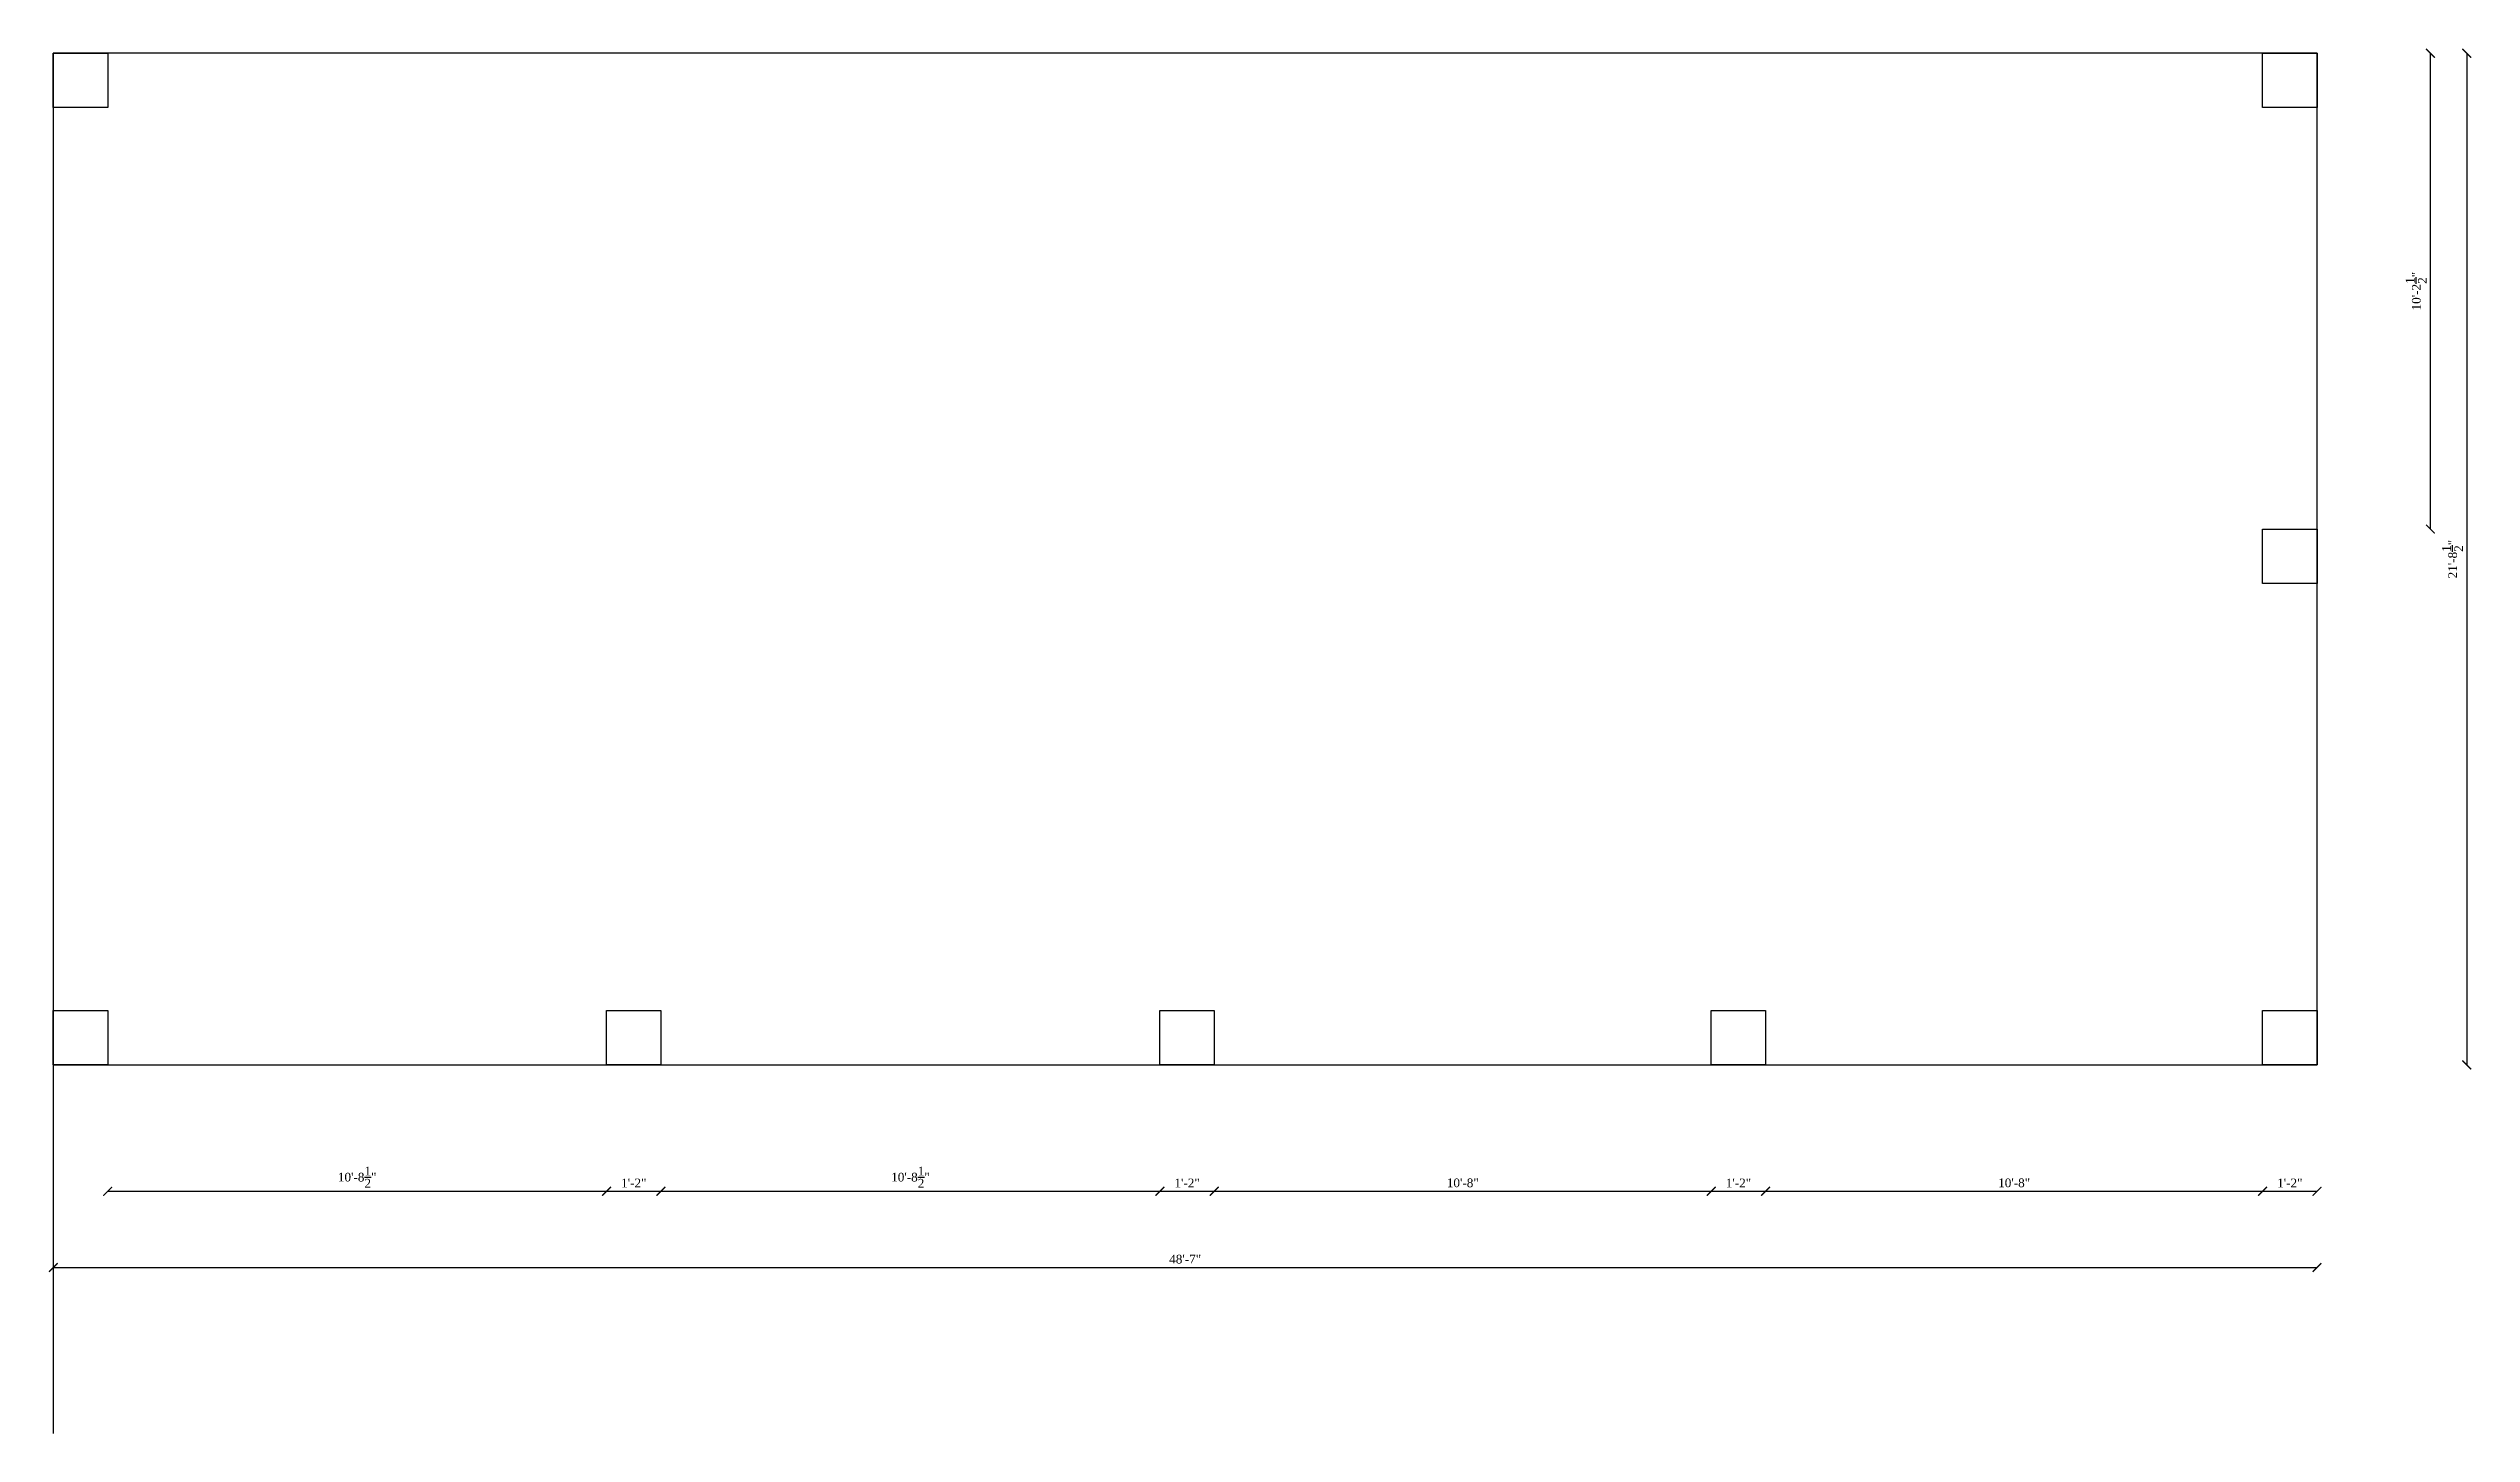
# Model space of a CAD drawing. Header units: inches. Extents: x 62191 to 65120, y -5328 to -3702.
# Drawn here: x 62814 to 63438, y -4428 to -4071 of the extents above; entities that cross this region are included whole.
import ezdxf

# ---------------------------------------------------------------- set-up
doc = ezdxf.new("R2010")
doc.units = ezdxf.units.IN
doc.header["$MEASUREMENT"] = 0
doc.layers.add('ELEVATION', color=6, linetype='Continuous', lineweight=30)
doc.styles.get("Standard").update_dxf_attribs({"font": 'times.ttf'})
doc.dimstyles.get("Standard").update_dxf_attribs({"dimtxt": 2.25, "dimasz": 2.25, "dimexe": 0.18, "dimexo": 0.0625, "dimgap": 1, "dimtad": 1, "dimdec": 1, "dimzin": 0, "dimdsep": 46, "dimlunit": 4, "dimtxsty": 'Standard', "dimblk": 'ARCHTICK', "dimcen": 0.09, "dimse1": 1, "dimse2": 1, "dimadec": 0, "dimazin": 0, "dimtfac": 1, "dimtdec": 1, "dimtofl": 0, "dimtmove": 0, "dimatfit": 3, "dimldrblk": 'ARCHTICK', "dimfxl": 1, "dimtolj": 1, "dimtzin": 0, "dimarcsym": 0})

msp = doc.modelspace()

# ---------------------------------------------------------------- blocks, each defined once
blk = doc.blocks.new('_ArchTick')
at = {"color": 0, "linetype": 'ByBlock', "const_width": 0.15}
blk.add_lwpolyline([(-0.5, -0.5), (0.5, 0.5)], dxfattribs=at)
blk = doc.blocks.new('*D673')
at = {"layer": 'Defpoints', "color": 0, "transparency": 16777216}
for p in [(62829.22, -4332.74), (62957.72, -4332.74), (62957.72, -4365.26)]:
    blk.add_point(p, dxfattribs=at)
at = {"layer": 'ELEVATION', "color": 0, "lineweight": -2, "transparency": 16777216}
blk.add_line((62829.22, -4365.26), (62957.72, -4365.26), dxfattribs=at)
at = {"layer": 'ELEVATION', "color": 0, "lineweight": -2, "transparency": 16777216, "xscale": 2.25, "yscale": 2.25, "zscale": 2.25, "rotation": 180}
blk.add_blockref('_ArchTick', (62829.22, -4365.26), dxfattribs=at)
at = {"layer": 'ELEVATION', "color": 0, "lineweight": -2, "transparency": 16777216, "xscale": 2.25, "yscale": 2.25, "zscale": 2.25}
blk.add_blockref('_ArchTick', (62957.72, -4365.26), dxfattribs=at)
at = {"layer": 'ELEVATION', "color": 0, "transparency": 16777216, "insert": (62893.47, -4361.62), "char_height": 2.25, "attachment_point": 5}
blk.add_mtext('\\A1;10\'-8{\\H1x;\\S1/2;}"', dxfattribs=at)
blk = doc.blocks.new('*D674')
at = {"layer": 'Defpoints', "color": 0, "transparency": 16777216}
for p in [(62957.72, -4332.74), (62971.72, -4332.74), (62971.72, -4365.26)]:
    blk.add_point(p, dxfattribs=at)
at = {"layer": 'ELEVATION', "color": 0, "lineweight": -2, "transparency": 16777216}
blk.add_line((62957.72, -4365.26), (62971.72, -4365.26), dxfattribs=at)
at = {"layer": 'ELEVATION', "color": 0, "lineweight": -2, "transparency": 16777216, "xscale": 2.25, "yscale": 2.25, "zscale": 2.25, "rotation": 180}
blk.add_blockref('_ArchTick', (62957.72, -4365.26), dxfattribs=at)
at = {"layer": 'ELEVATION', "color": 0, "lineweight": -2, "transparency": 16777216, "xscale": 2.25, "yscale": 2.25, "zscale": 2.25}
blk.add_blockref('_ArchTick', (62971.72, -4365.26), dxfattribs=at)
at = {"layer": 'ELEVATION', "color": 0, "transparency": 16777216, "insert": (62964.72, -4363.13), "char_height": 2.25, "attachment_point": 5}
blk.add_mtext('\\A1;1\'-2"', dxfattribs=at)
blk = doc.blocks.new('*D675')
at = {"layer": 'Defpoints', "color": 0, "transparency": 16777216}
for p in [(62971.72, -4332.74), (63100.22, -4332.74), (63100.22, -4365.26)]:
    blk.add_point(p, dxfattribs=at)
at = {"layer": 'ELEVATION', "color": 0, "lineweight": -2, "transparency": 16777216}
blk.add_line((62971.72, -4365.26), (63100.22, -4365.26), dxfattribs=at)
at = {"layer": 'ELEVATION', "color": 0, "lineweight": -2, "transparency": 16777216, "xscale": 2.25, "yscale": 2.25, "zscale": 2.25, "rotation": 180}
blk.add_blockref('_ArchTick', (62971.72, -4365.26), dxfattribs=at)
at = {"layer": 'ELEVATION', "color": 0, "lineweight": -2, "transparency": 16777216, "xscale": 2.25, "yscale": 2.25, "zscale": 2.25}
blk.add_blockref('_ArchTick', (63100.22, -4365.26), dxfattribs=at)
at = {"layer": 'ELEVATION', "color": 0, "transparency": 16777216, "insert": (63035.97, -4361.62), "char_height": 2.25, "attachment_point": 5}
blk.add_mtext('\\A1;10\'-8{\\H1x;\\S1/2;}"', dxfattribs=at)
blk = doc.blocks.new('*D676')
at = {"layer": 'Defpoints', "color": 0, "transparency": 16777216}
for p in [(63100.22, -4332.74), (63114.22, -4332.74), (63114.22, -4365.26)]:
    blk.add_point(p, dxfattribs=at)
at = {"layer": 'ELEVATION', "color": 0, "lineweight": -2, "transparency": 16777216}
blk.add_line((63100.22, -4365.26), (63114.22, -4365.26), dxfattribs=at)
at = {"layer": 'ELEVATION', "color": 0, "lineweight": -2, "transparency": 16777216, "xscale": 2.25, "yscale": 2.25, "zscale": 2.25, "rotation": 180}
blk.add_blockref('_ArchTick', (63100.22, -4365.26), dxfattribs=at)
at = {"layer": 'ELEVATION', "color": 0, "lineweight": -2, "transparency": 16777216, "xscale": 2.25, "yscale": 2.25, "zscale": 2.25}
blk.add_blockref('_ArchTick', (63114.22, -4365.26), dxfattribs=at)
at = {"layer": 'ELEVATION', "color": 0, "transparency": 16777216, "insert": (63107.22, -4363.13), "char_height": 2.25, "attachment_point": 5}
blk.add_mtext('\\A1;1\'-2"', dxfattribs=at)
blk = doc.blocks.new('*D677')
at = {"layer": 'Defpoints', "color": 0, "transparency": 16777216}
for p in [(63114.22, -4332.74), (63242.22, -4332.74), (63242.22, -4365.26)]:
    blk.add_point(p, dxfattribs=at)
at = {"layer": 'ELEVATION', "color": 0, "lineweight": -2, "transparency": 16777216}
blk.add_line((63114.22, -4365.26), (63242.22, -4365.26), dxfattribs=at)
at = {"layer": 'ELEVATION', "color": 0, "lineweight": -2, "transparency": 16777216, "xscale": 2.25, "yscale": 2.25, "zscale": 2.25, "rotation": 180}
blk.add_blockref('_ArchTick', (63114.22, -4365.26), dxfattribs=at)
at = {"layer": 'ELEVATION', "color": 0, "lineweight": -2, "transparency": 16777216, "xscale": 2.25, "yscale": 2.25, "zscale": 2.25}
blk.add_blockref('_ArchTick', (63242.22, -4365.26), dxfattribs=at)
at = {"layer": 'ELEVATION', "color": 0, "transparency": 16777216, "insert": (63178.22, -4363.11), "char_height": 2.25, "attachment_point": 5}
blk.add_mtext('\\A1;10\'-8"', dxfattribs=at)
blk = doc.blocks.new('*D678')
at = {"layer": 'Defpoints', "color": 0, "transparency": 16777216}
for p in [(63242.22, -4332.74), (63256.22, -4332.74), (63256.22, -4365.26)]:
    blk.add_point(p, dxfattribs=at)
at = {"layer": 'ELEVATION', "color": 0, "lineweight": -2, "transparency": 16777216}
blk.add_line((63242.22, -4365.26), (63256.22, -4365.26), dxfattribs=at)
at = {"layer": 'ELEVATION', "color": 0, "lineweight": -2, "transparency": 16777216, "xscale": 2.25, "yscale": 2.25, "zscale": 2.25, "rotation": 180}
blk.add_blockref('_ArchTick', (63242.22, -4365.26), dxfattribs=at)
at = {"layer": 'ELEVATION', "color": 0, "lineweight": -2, "transparency": 16777216, "xscale": 2.25, "yscale": 2.25, "zscale": 2.25}
blk.add_blockref('_ArchTick', (63256.22, -4365.26), dxfattribs=at)
at = {"layer": 'ELEVATION', "color": 0, "transparency": 16777216, "insert": (63249.22, -4363.13), "char_height": 2.25, "attachment_point": 5}
blk.add_mtext('\\A1;1\'-2"', dxfattribs=at)
blk = doc.blocks.new('*D679')
at = {"layer": 'Defpoints', "color": 0, "transparency": 16777216}
for p in [(63256.22, -4332.74), (63384.22, -4332.74), (63384.22, -4365.26)]:
    blk.add_point(p, dxfattribs=at)
at = {"layer": 'ELEVATION', "color": 0, "lineweight": -2, "transparency": 16777216}
blk.add_line((63256.22, -4365.26), (63384.22, -4365.26), dxfattribs=at)
at = {"layer": 'ELEVATION', "color": 0, "lineweight": -2, "transparency": 16777216, "xscale": 2.25, "yscale": 2.25, "zscale": 2.25, "rotation": 180}
blk.add_blockref('_ArchTick', (63256.22, -4365.26), dxfattribs=at)
at = {"layer": 'ELEVATION', "color": 0, "lineweight": -2, "transparency": 16777216, "xscale": 2.25, "yscale": 2.25, "zscale": 2.25}
blk.add_blockref('_ArchTick', (63384.22, -4365.26), dxfattribs=at)
at = {"layer": 'ELEVATION', "color": 0, "transparency": 16777216, "insert": (63320.22, -4363.11), "char_height": 2.25, "attachment_point": 5}
blk.add_mtext('\\A1;10\'-8"', dxfattribs=at)
blk = doc.blocks.new('*D680')
at = {"layer": 'Defpoints', "color": 0, "transparency": 16777216}
for p in [(63384.22, -4332.74), (63398.22, -4332.74), (63398.22, -4365.26)]:
    blk.add_point(p, dxfattribs=at)
at = {"layer": 'ELEVATION', "color": 0, "lineweight": -2, "transparency": 16777216}
blk.add_line((63384.22, -4365.26), (63398.22, -4365.26), dxfattribs=at)
at = {"layer": 'ELEVATION', "color": 0, "lineweight": -2, "transparency": 16777216, "xscale": 2.25, "yscale": 2.25, "zscale": 2.25, "rotation": 180}
blk.add_blockref('_ArchTick', (63384.22, -4365.26), dxfattribs=at)
at = {"layer": 'ELEVATION', "color": 0, "lineweight": -2, "transparency": 16777216, "xscale": 2.25, "yscale": 2.25, "zscale": 2.25}
blk.add_blockref('_ArchTick', (63398.22, -4365.26), dxfattribs=at)
at = {"layer": 'ELEVATION', "color": 0, "transparency": 16777216, "insert": (63391.22, -4363.13), "char_height": 2.25, "attachment_point": 5}
blk.add_mtext('\\A1;1\'-2"', dxfattribs=at)
blk = doc.blocks.new('*D681')
at = {"layer": 'Defpoints', "color": 0, "transparency": 16777216}
for p in [(62815.22, -4332.74), (63398.22, -4332.74), (63398.22, -4384.9)]:
    blk.add_point(p, dxfattribs=at)
at = {"layer": 'ELEVATION', "color": 0, "lineweight": -2, "transparency": 16777216}
blk.add_line((62815.22, -4384.9), (63398.22, -4384.9), dxfattribs=at)
at = {"layer": 'ELEVATION', "color": 0, "lineweight": -2, "transparency": 16777216, "xscale": 2.25, "yscale": 2.25, "zscale": 2.25, "rotation": 180}
blk.add_blockref('_ArchTick', (62815.22, -4384.9), dxfattribs=at)
at = {"layer": 'ELEVATION', "color": 0, "lineweight": -2, "transparency": 16777216, "xscale": 2.25, "yscale": 2.25, "zscale": 2.25}
blk.add_blockref('_ArchTick', (63398.22, -4384.9), dxfattribs=at)
at = {"layer": 'ELEVATION', "color": 0, "transparency": 16777216, "insert": (63106.72, -4382.75), "char_height": 2.25, "attachment_point": 5}
blk.add_mtext('\\A1;48\'-7"', dxfattribs=at)
blk = doc.blocks.new('*D684')
at = {"layer": 'Defpoints', "color": 0, "transparency": 16777216}
for p in [(63398.22, -4072.24), (63427.43, -4072.24), (63398.22, -4194.74)]:
    blk.add_point(p, dxfattribs=at)
at = {"layer": 'ELEVATION', "color": 0, "lineweight": -2, "transparency": 16777216}
blk.add_line((63427.43, -4194.74), (63427.43, -4072.24), dxfattribs=at)
at = {"layer": 'ELEVATION', "color": 0, "lineweight": -2, "transparency": 16777216, "xscale": 2.25, "yscale": 2.25, "zscale": 2.25}
for p, rotation in [((63427.43, -4072.24), 90), ((63427.43, -4194.74), 270)]:
    blk.add_blockref('_ArchTick', p, dxfattribs=dict(at, rotation=rotation))
at = {"layer": 'ELEVATION', "color": 0, "transparency": 16777216, "insert": (63423.79, -4133.49), "char_height": 2.25, "attachment_point": 5, "rotation": 90}
blk.add_mtext('\\A1;10\'-2{\\H1x;\\S1/2;}"', dxfattribs=at)
blk = doc.blocks.new('*D685')
at = {"layer": 'Defpoints', "color": 0, "transparency": 16777216}
for p in [(63398.22, -4072.24), (63398.22, -4332.74), (63436.78, -4332.74)]:
    blk.add_point(p, dxfattribs=at)
at = {"layer": 'ELEVATION', "color": 0, "lineweight": -2, "transparency": 16777216}
blk.add_line((63436.78, -4072.24), (63436.78, -4332.74), dxfattribs=at)
at = {"layer": 'ELEVATION', "color": 0, "lineweight": -2, "transparency": 16777216, "xscale": 2.25, "yscale": 2.25, "zscale": 2.25}
for p, rotation in [((63436.78, -4072.24), 90), ((63436.78, -4332.74), 270)]:
    blk.add_blockref('_ArchTick', p, dxfattribs=dict(at, rotation=rotation))
at = {"layer": 'ELEVATION', "color": 0, "transparency": 16777216, "insert": (63433.14, -4202.49), "char_height": 2.25, "attachment_point": 5, "rotation": 90}
blk.add_mtext('\\A1;21\'-8{\\H1x;\\S1/2;}"', dxfattribs=at)

# ---------------------------------------------------------------- dimensions: what is measured, and where the dimension line sits
at = {"layer": 'ELEVATION'}
for base, p1, p2, picture, middle in [((63427.43, -4072.24), (63398.22, -4194.74), (63398.22, -4072.24), '*D684', (63423.79, -4133.49)), ((63436.78, -4332.74), (63398.22, -4072.24), (63398.22, -4332.74), '*D685', (63433.14, -4202.49))]:
    dim = msp.add_linear_dim(base=base, p1=p1, p2=p2, angle=90, dimstyle='Standard', dxfattribs=at)
    dim.commit()
    dim.dimension.update_dxf_attribs({"geometry": picture, "text_midpoint": middle})
for base, p1, p2, picture, middle in [((63398.22, -4384.9), (62815.22, -4332.74), (63398.22, -4332.74), '*D681', (63106.72, -4382.75)), ((62957.72, -4365.26), (62829.22, -4332.74), (62957.72, -4332.74), '*D673', (62893.47, -4361.62))]:
    dim = msp.add_linear_dim(base=base, p1=p1, p2=p2, dimstyle='Standard', dxfattribs=at)
    dim.commit()
    dim.dimension.update_dxf_attribs({"geometry": picture, "text_midpoint": middle})
for base, p1, p2, picture, middle in [((62971.72, -4365.26), (62957.72, -4332.74), (62971.72, -4332.74), '*D674', (62964.72, -4363.13)), ((63100.22, -4365.26), (62971.72, -4332.74), (63100.22, -4332.74), '*D675', (63035.97, -4361.62)), ((63114.22, -4365.26), (63100.22, -4332.74), (63114.22, -4332.74), '*D676', (63107.22, -4363.13)), ((63242.22, -4365.26), (63114.22, -4332.74), (63242.22, -4332.74), '*D677', (63178.22, -4363.11)), ((63256.22, -4365.26), (63242.22, -4332.74), (63256.22, -4332.74), '*D678', (63249.22, -4363.13)), ((63384.22, -4365.26), (63256.22, -4332.74), (63384.22, -4332.74), '*D679', (63320.22, -4363.11)), ((63398.22, -4365.26), (63384.22, -4332.74), (63398.22, -4332.74), '*D680', (63391.22, -4363.13))]:
    dim = msp.add_linear_dim(base=base, p1=p1, p2=p2, dimstyle='Standard', override={"dimtmove": 1}, dxfattribs=at)
    dim.commit()
    dim.dimension.update_dxf_attribs({"geometry": picture, "text_midpoint": middle})

# ---------------------------------------------------------------- linework, layer by layer
at = {"layer": 'ELEVATION'}
for p, q in [((63398.22, -4072.24), (62815.22, -4072.24)), ((62815.22, -4072.24), (62815.22, -4332.74)), ((63398.22, -4194.74), (63398.22, -4072.24)), ((63398.22, -4332.74), (63398.22, -4194.74)), ((62815.22, -4332.74), (62957.72, -4332.74)), ((62815.22, -4332.74), (62815.22, -4427.64)), ((62957.72, -4332.74), (63114.22, -4332.74)), ((63114.22, -4332.74), (63256.22, -4332.74)), ((63256.22, -4332.74), (63398.22, -4332.74))]:
    msp.add_line(p, q, dxfattribs=at)
for points in [[(62815.22, -4072.24), (62829.22, -4072.24), (62829.22, -4086.24), (62815.22, -4086.24)], [(63384.22, -4072.24), (63398.22, -4072.24), (63398.22, -4086.24), (63384.22, -4086.24)], [(63384.22, -4194.74), (63398.22, -4194.74), (63398.22, -4208.74), (63384.22, -4208.74)], [(62815.22, -4318.74), (62829.22, -4318.74), (62829.22, -4332.74), (62815.22, -4332.74)], [(62957.72, -4318.74), (62971.72, -4318.74), (62971.72, -4332.74), (62957.72, -4332.74)], [(63100.22, -4318.74), (63114.22, -4318.74), (63114.22, -4332.74), (63100.22, -4332.74)], [(63242.22, -4318.74), (63256.22, -4318.74), (63256.22, -4332.74), (63242.22, -4332.74)], [(63384.22, -4318.74), (63398.22, -4318.74), (63398.22, -4332.74), (63384.22, -4332.74)]]:
    msp.add_lwpolyline(points, close=True, dxfattribs=at)

msp.set_redraw_order([(e.dxf.handle, doc.entitydb.next_handle()) for e in msp.query("TEXT MTEXT ATTDEF DIMENSION ARC_DIMENSION")])  # texts and dimensions are drawn at this point

doc.saveas('drawing.dxf')
